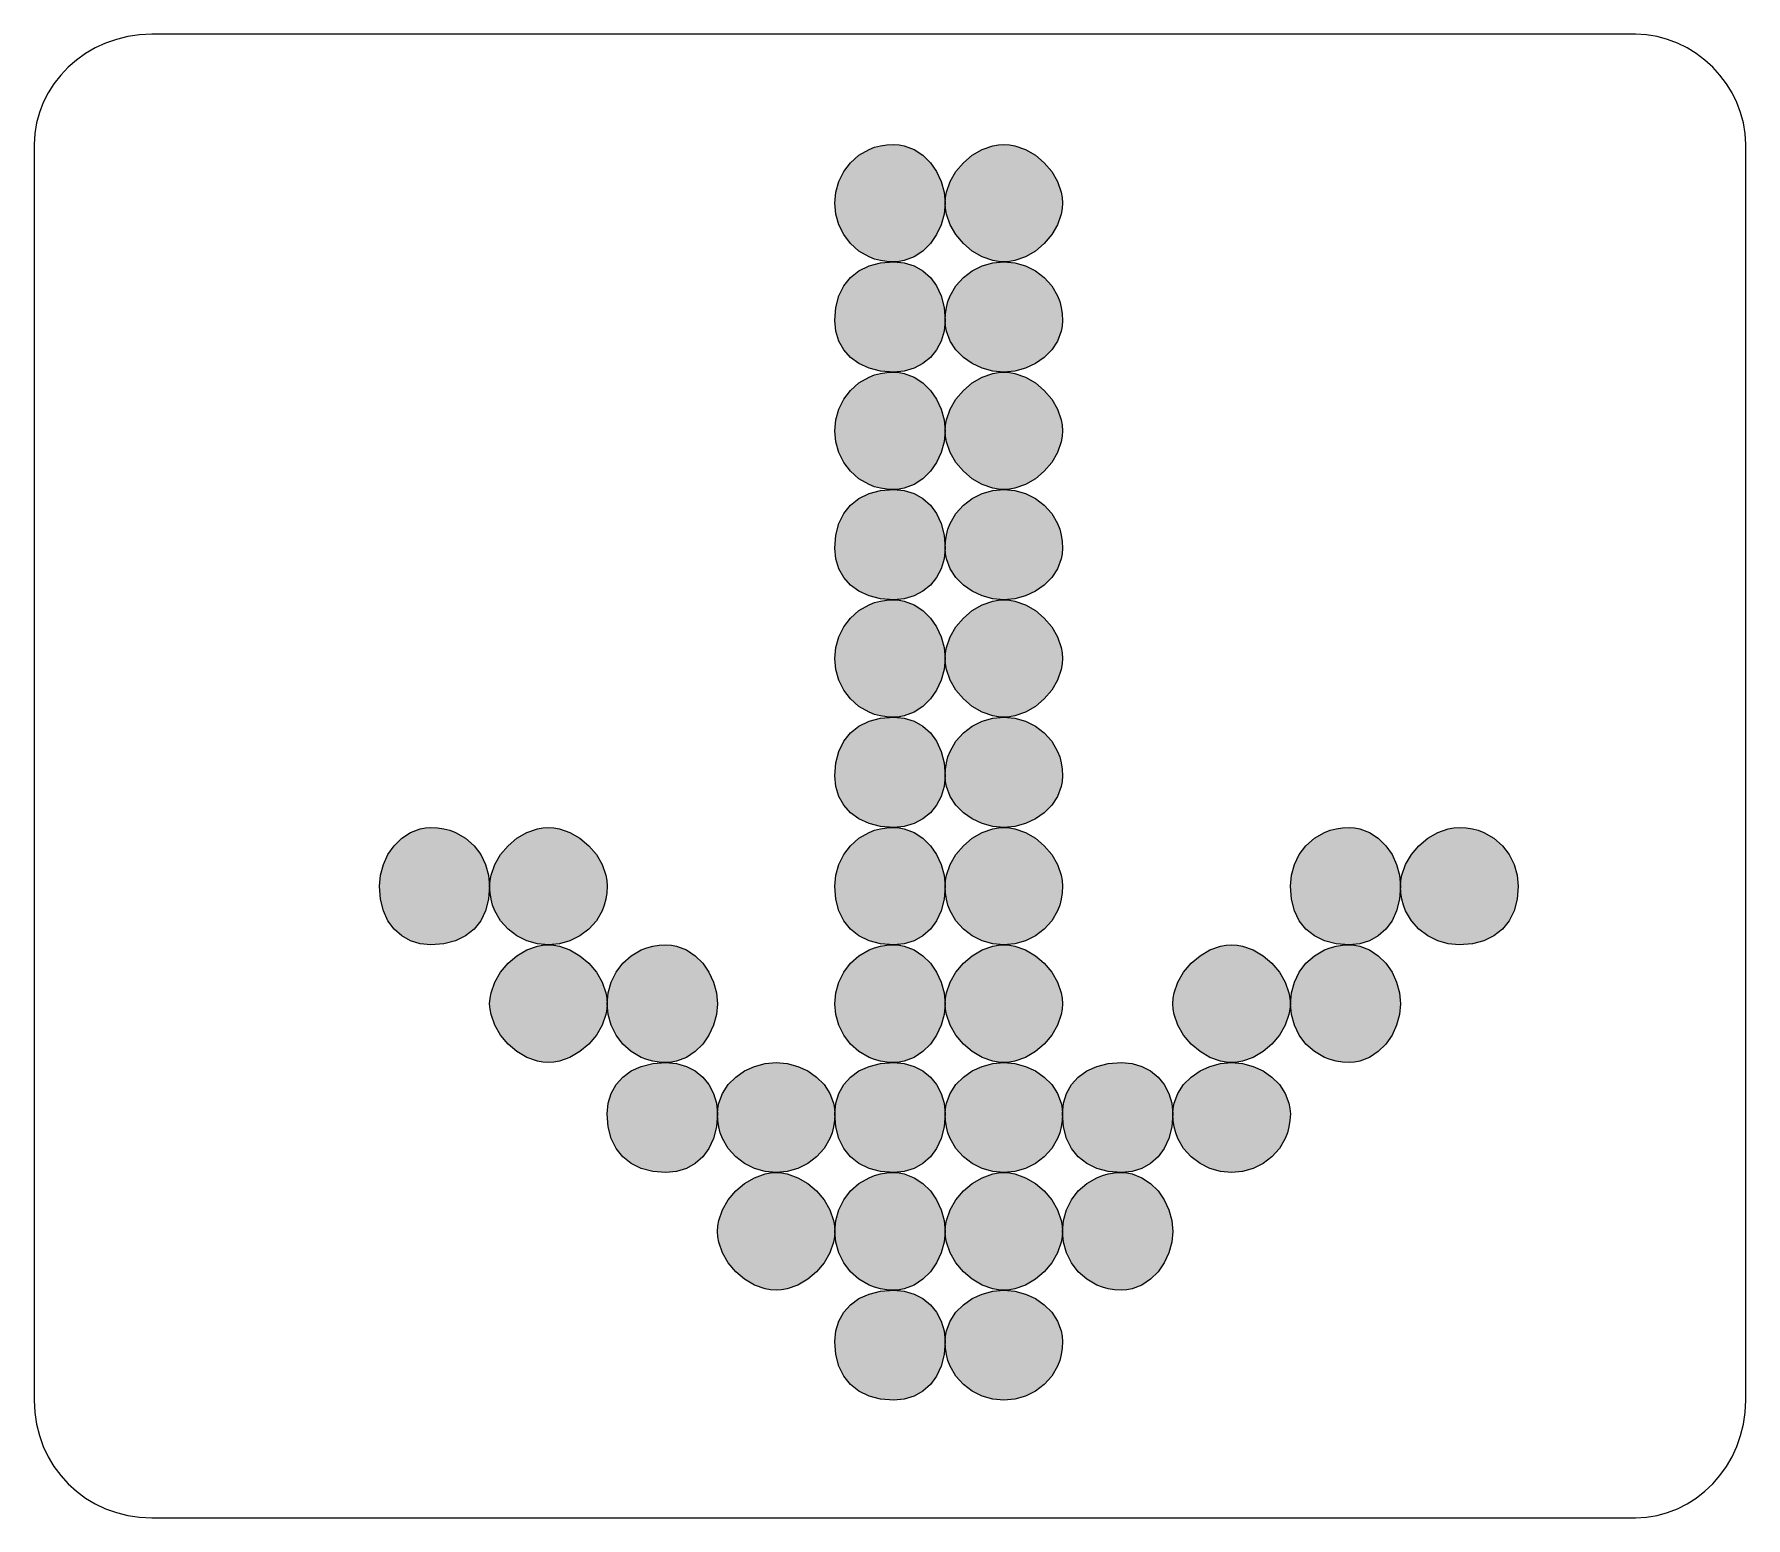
# Model space of a CAD drawing. Header units: metres. Extents: x 144 to 423, y 14 to 257.
import ezdxf

# ---------------------------------------------------------------- set-up
doc = ezdxf.new("R2010")
doc.units = ezdxf.units.M
doc.layers.add('FILL_LIME_00FF00', color=7, linetype='Continuous', true_color=0x00ff00)
doc.layers.add('STROKE_BLACK_000000', color=7, linetype='Continuous', true_color=0x000000)

msp = doc.modelspace()

# ---------------------------------------------------------------- hatches: boundary and pattern name
at = {"layer": 'FILL_LIME_00FF00', "true_color": 0x00ff00}
h = msp.add_hatch(color=7, dxfattribs=at)
h.dxf.hatch_style = 1
h.paths.add_polyline_path([(292.25, 227.41), (291.77, 225.67), (291.02, 224.05), (290.01, 222.6), (288.78, 221.37), (287.35, 220.42), (285.75, 219.82), (284.9, 219.66), (284.01, 219.6), (282.91, 219.66), (281.87, 219.82), (280.9, 220.07), (279.98, 220.42), (278.34, 221.37), (276.96, 222.6), (275.87, 224.05), (275.07, 225.67), (274.58, 227.41), (274.41, 229.2), (274.58, 230.99), (275.07, 232.72), (275.87, 234.35), (276.96, 235.8), (278.34, 237.03), (279.98, 237.97), (280.9, 238.33), (281.87, 238.58), (282.91, 238.74), (284.01, 238.8), (284.9, 238.74), (285.75, 238.58), (287.35, 237.97), (288.78, 237.03), (290.01, 235.8), (291.02, 234.35), (291.77, 232.72), (292.25, 230.99), (292.41, 229.2), (292.25, 227.41)])
h = msp.add_hatch(color=7, dxfattribs=at)
h.dxf.hatch_style = 1
h.paths.add_polyline_path([(311.55, 228.3), (311.39, 227.41), (310.78, 225.67), (309.84, 224.05), (308.61, 222.6), (307.16, 221.37), (305.53, 220.42), (303.8, 219.82), (302.91, 219.66), (302.01, 219.6), (301.11, 219.66), (300.22, 219.82), (298.48, 220.42), (296.86, 221.37), (295.41, 222.6), (294.18, 224.05), (293.23, 225.67), (292.63, 227.41), (292.47, 228.3), (292.41, 229.2), (292.47, 230.1), (292.63, 230.99), (293.23, 232.72), (294.18, 234.35), (295.41, 235.8), (296.86, 237.03), (298.48, 237.97), (300.22, 238.58), (301.11, 238.74), (302.01, 238.8), (302.91, 238.74), (303.8, 238.58), (305.53, 237.97), (307.16, 237.03), (308.61, 235.8), (309.84, 234.35), (310.78, 232.72), (311.39, 230.99), (311.55, 230.1), (311.61, 229.2), (311.55, 228.3)])
h = msp.add_hatch(color=7, dxfattribs=at)
h.dxf.hatch_style = 1
h.paths.add_polyline_path([(292.25, 208.26), (291.77, 206.66), (291.02, 205.23), (290.01, 204), (288.78, 202.99), (287.35, 202.24), (285.75, 201.76), (284.01, 201.6), (281.87, 201.76), (279.98, 202.24), (278.34, 202.99), (276.96, 204), (275.87, 205.23), (275.07, 206.66), (274.58, 208.26), (274.41, 210), (274.58, 212.14), (275.07, 214.03), (275.87, 215.67), (276.96, 217.05), (278.34, 218.14), (279.98, 218.94), (281.87, 219.43), (284.01, 219.6), (285.75, 219.43), (287.35, 218.94), (288.78, 218.14), (290.01, 217.05), (291.02, 215.67), (291.77, 214.03), (292.25, 212.14), (292.41, 210), (292.25, 208.26)])
h = msp.add_hatch(color=7, dxfattribs=at)
h.dxf.hatch_style = 1
h.paths.add_polyline_path([(311.55, 209.11), (311.39, 208.26), (310.78, 206.66), (309.84, 205.23), (308.61, 204), (307.16, 202.99), (305.53, 202.24), (303.8, 201.76), (302.01, 201.6), (300.22, 201.76), (298.48, 202.24), (296.86, 202.99), (295.41, 204), (294.18, 205.23), (293.23, 206.66), (292.63, 208.26), (292.47, 209.11), (292.41, 210), (292.47, 211.1), (292.63, 212.14), (292.88, 213.11), (293.23, 214.03), (294.18, 215.67), (295.41, 217.05), (296.86, 218.14), (298.48, 218.94), (300.22, 219.43), (302.01, 219.6), (303.8, 219.43), (305.53, 218.94), (307.16, 218.14), (308.61, 217.05), (309.84, 215.67), (310.78, 214.03), (311.14, 213.11), (311.39, 212.14), (311.55, 211.1), (311.61, 210), (311.55, 209.11)])
h = msp.add_hatch(color=7, dxfattribs=at)
h.dxf.hatch_style = 1
h.paths.add_polyline_path([(292.25, 190.21), (291.77, 188.47), (291.02, 186.85), (290.01, 185.4), (288.78, 184.17), (287.35, 183.22), (285.75, 182.62), (284.9, 182.46), (284.01, 182.4), (282.91, 182.46), (281.87, 182.62), (280.9, 182.87), (279.98, 183.22), (278.34, 184.17), (276.96, 185.4), (275.87, 186.85), (275.07, 188.47), (274.58, 190.21), (274.41, 192), (274.58, 193.79), (275.07, 195.52), (275.87, 197.15), (276.96, 198.6), (278.34, 199.83), (279.98, 200.77), (280.9, 201.13), (281.87, 201.38), (282.91, 201.54), (284.01, 201.6), (284.9, 201.54), (285.75, 201.38), (287.35, 200.77), (288.78, 199.83), (290.01, 198.6), (291.02, 197.15), (291.77, 195.52), (292.25, 193.79), (292.41, 192), (292.25, 190.21)])
h = msp.add_hatch(color=7, dxfattribs=at)
h.dxf.hatch_style = 1
h.paths.add_polyline_path([(311.55, 191.1), (311.39, 190.21), (310.78, 188.47), (309.84, 186.85), (308.61, 185.4), (307.16, 184.17), (305.53, 183.22), (303.8, 182.62), (302.91, 182.46), (302.01, 182.4), (301.11, 182.46), (300.22, 182.62), (298.48, 183.22), (296.86, 184.17), (295.41, 185.4), (294.18, 186.85), (293.23, 188.47), (292.63, 190.21), (292.47, 191.1), (292.41, 192), (292.47, 192.9), (292.63, 193.79), (293.23, 195.52), (294.18, 197.15), (295.41, 198.6), (296.86, 199.83), (298.48, 200.77), (300.22, 201.38), (301.11, 201.54), (302.01, 201.6), (302.91, 201.54), (303.8, 201.38), (305.53, 200.77), (307.16, 199.83), (308.61, 198.6), (309.84, 197.15), (310.78, 195.52), (311.39, 193.79), (311.55, 192.9), (311.61, 192), (311.55, 191.1)])
h = msp.add_hatch(color=7, dxfattribs=at)
h.dxf.hatch_style = 1
h.paths.add_polyline_path([(292.25, 171.06), (291.77, 169.46), (291.02, 168.03), (290.01, 166.8), (288.78, 165.79), (287.35, 165.04), (285.75, 164.56), (284.01, 164.4), (281.87, 164.56), (279.98, 165.04), (278.34, 165.79), (276.96, 166.8), (275.87, 168.03), (275.07, 169.46), (274.58, 171.06), (274.41, 172.8), (274.58, 174.94), (275.07, 176.83), (275.87, 178.47), (276.96, 179.85), (278.34, 180.94), (279.98, 181.74), (281.87, 182.23), (284.01, 182.4), (285.75, 182.23), (287.35, 181.74), (288.78, 180.94), (290.01, 179.85), (291.02, 178.47), (291.77, 176.83), (292.25, 174.94), (292.41, 172.8), (292.25, 171.06)])
h = msp.add_hatch(color=7, dxfattribs=at)
h.dxf.hatch_style = 1
h.paths.add_polyline_path([(311.55, 171.91), (311.39, 171.06), (310.78, 169.46), (309.84, 168.03), (308.61, 166.8), (307.16, 165.79), (305.53, 165.04), (303.8, 164.56), (302.01, 164.4), (300.22, 164.56), (298.48, 165.04), (296.86, 165.79), (295.41, 166.8), (294.18, 168.03), (293.23, 169.46), (292.63, 171.06), (292.47, 171.91), (292.41, 172.8), (292.47, 173.9), (292.63, 174.94), (292.88, 175.91), (293.23, 176.83), (294.18, 178.47), (295.41, 179.85), (296.86, 180.94), (298.48, 181.74), (300.22, 182.23), (302.01, 182.4), (303.8, 182.23), (305.53, 181.74), (307.16, 180.94), (308.61, 179.85), (309.84, 178.47), (310.78, 176.83), (311.14, 175.91), (311.39, 174.94), (311.55, 173.9), (311.61, 172.8), (311.55, 171.91)])
h = msp.add_hatch(color=7, dxfattribs=at)
h.dxf.hatch_style = 1
h.paths.add_polyline_path([(292.25, 153.01), (291.77, 151.27), (291.02, 149.65), (290.01, 148.2), (288.78, 146.97), (287.35, 146.02), (285.75, 145.42), (284.9, 145.26), (284.01, 145.2), (282.91, 145.26), (281.87, 145.42), (280.9, 145.67), (279.98, 146.02), (278.34, 146.97), (276.96, 148.2), (275.87, 149.65), (275.07, 151.27), (274.58, 153.01), (274.41, 154.8), (274.58, 156.59), (275.07, 158.32), (275.87, 159.95), (276.96, 161.4), (278.34, 162.63), (279.98, 163.57), (280.9, 163.93), (281.87, 164.18), (282.91, 164.34), (284.01, 164.4), (284.9, 164.34), (285.75, 164.18), (287.35, 163.57), (288.78, 162.63), (290.01, 161.4), (291.02, 159.95), (291.77, 158.32), (292.25, 156.59), (292.41, 154.8), (292.25, 153.01)])
h = msp.add_hatch(color=7, dxfattribs=at)
h.dxf.hatch_style = 1
h.paths.add_polyline_path([(311.55, 153.9), (311.39, 153.01), (310.78, 151.27), (309.84, 149.65), (308.61, 148.2), (307.16, 146.97), (305.53, 146.02), (303.8, 145.42), (302.91, 145.26), (302.01, 145.2), (301.11, 145.26), (300.22, 145.42), (298.48, 146.02), (296.86, 146.97), (295.41, 148.2), (294.18, 149.65), (293.23, 151.27), (292.63, 153.01), (292.47, 153.9), (292.41, 154.8), (292.47, 155.7), (292.63, 156.59), (293.23, 158.32), (294.18, 159.95), (295.41, 161.4), (296.86, 162.63), (298.48, 163.57), (300.22, 164.18), (301.11, 164.34), (302.01, 164.4), (302.91, 164.34), (303.8, 164.18), (305.53, 163.57), (307.16, 162.63), (308.61, 161.4), (309.84, 159.95), (310.78, 158.32), (311.39, 156.59), (311.55, 155.7), (311.61, 154.8), (311.55, 153.9)])
h = msp.add_hatch(color=7, dxfattribs=at)
h.dxf.hatch_style = 1
h.paths.add_polyline_path([(292.25, 133.86), (291.77, 132.26), (291.02, 130.83), (290.01, 129.6), (288.78, 128.59), (287.35, 127.84), (285.75, 127.36), (284.01, 127.2), (281.87, 127.36), (279.98, 127.84), (278.34, 128.59), (276.96, 129.6), (275.87, 130.83), (275.07, 132.26), (274.58, 133.86), (274.41, 135.6), (274.58, 137.74), (275.07, 139.63), (275.87, 141.27), (276.96, 142.65), (278.34, 143.74), (279.98, 144.54), (281.87, 145.03), (284.01, 145.2), (285.75, 145.03), (287.35, 144.54), (288.78, 143.74), (290.01, 142.65), (291.02, 141.27), (291.77, 139.63), (292.25, 137.74), (292.41, 135.6), (292.25, 133.86)])
h = msp.add_hatch(color=7, dxfattribs=at)
h.dxf.hatch_style = 1
h.paths.add_polyline_path([(311.55, 134.71), (311.39, 133.86), (310.78, 132.26), (309.84, 130.83), (308.61, 129.6), (307.16, 128.59), (305.53, 127.84), (303.8, 127.36), (302.01, 127.2), (300.22, 127.36), (298.48, 127.84), (296.86, 128.59), (295.41, 129.6), (294.18, 130.83), (293.23, 132.26), (292.63, 133.86), (292.47, 134.71), (292.41, 135.6), (292.47, 136.7), (292.63, 137.74), (292.88, 138.71), (293.23, 139.63), (294.18, 141.27), (295.41, 142.65), (296.86, 143.74), (298.48, 144.54), (300.22, 145.03), (302.01, 145.2), (303.8, 145.03), (305.53, 144.54), (307.16, 143.74), (308.61, 142.65), (309.84, 141.27), (310.78, 139.63), (311.14, 138.71), (311.39, 137.74), (311.55, 136.7), (311.61, 135.6), (311.55, 134.71)])
h = msp.add_hatch(color=7, dxfattribs=at)
h.dxf.hatch_style = 1
h.paths.add_polyline_path([(217.84, 115.46), (217.35, 113.57), (216.55, 111.93), (215.46, 110.55), (214.08, 109.46), (212.44, 108.66), (210.55, 108.17), (208.41, 108), (206.67, 108.17), (205.07, 108.66), (203.64, 109.46), (202.41, 110.55), (201.4, 111.93), (200.65, 113.57), (200.17, 115.46), (200.01, 117.6), (200.17, 119.39), (200.65, 121.12), (201.4, 122.75), (202.41, 124.2), (203.64, 125.43), (205.07, 126.37), (206.67, 126.98), (207.52, 127.14), (208.41, 127.2), (209.51, 127.14), (210.55, 126.98), (211.52, 126.73), (212.44, 126.37), (214.08, 125.43), (215.46, 124.2), (216.55, 122.75), (217.35, 121.12), (217.84, 119.39), (218.01, 117.6), (217.84, 115.46)])
h = msp.add_hatch(color=7, dxfattribs=at)
h.dxf.hatch_style = 1
h.paths.add_polyline_path([(237.15, 116.5), (236.99, 115.46), (236.74, 114.49), (236.39, 113.57), (235.44, 111.93), (234.21, 110.55), (232.76, 109.46), (231.13, 108.66), (229.4, 108.17), (227.61, 108), (225.82, 108.17), (224.08, 108.66), (222.46, 109.46), (221.01, 110.55), (219.78, 111.93), (218.83, 113.57), (218.48, 114.49), (218.23, 115.46), (218.07, 116.5), (218.01, 117.6), (218.07, 118.5), (218.23, 119.39), (218.83, 121.12), (219.78, 122.75), (221.01, 124.2), (222.46, 125.43), (224.08, 126.37), (225.82, 126.98), (226.71, 127.14), (227.61, 127.2), (228.51, 127.14), (229.4, 126.98), (231.13, 126.37), (232.76, 125.43), (234.21, 124.2), (235.44, 122.75), (236.39, 121.12), (236.99, 119.39), (237.15, 118.5), (237.21, 117.6), (237.15, 116.5)])
h = msp.add_hatch(color=7, dxfattribs=at)
h.dxf.hatch_style = 1
h.paths.add_polyline_path([(292.25, 115.46), (291.77, 113.57), (291.02, 111.93), (290.01, 110.55), (288.78, 109.46), (287.35, 108.66), (285.75, 108.17), (284.01, 108), (281.87, 108.17), (279.98, 108.66), (278.34, 109.46), (276.96, 110.55), (275.87, 111.93), (275.07, 113.57), (274.58, 115.46), (274.41, 117.6), (274.58, 119.39), (275.07, 121.12), (275.87, 122.75), (276.96, 124.2), (278.34, 125.43), (279.98, 126.37), (280.9, 126.73), (281.87, 126.98), (282.91, 127.14), (284.01, 127.2), (284.9, 127.14), (285.75, 126.98), (287.35, 126.37), (288.78, 125.43), (290.01, 124.2), (291.02, 122.75), (291.77, 121.12), (292.25, 119.39), (292.41, 117.6), (292.25, 115.46)])
h = msp.add_hatch(color=7, dxfattribs=at)
h.dxf.hatch_style = 1
h.paths.add_polyline_path([(311.55, 116.5), (311.39, 115.46), (311.14, 114.49), (310.78, 113.57), (309.84, 111.93), (308.61, 110.55), (307.16, 109.46), (305.53, 108.66), (303.8, 108.17), (302.01, 108), (300.22, 108.17), (298.48, 108.66), (296.86, 109.46), (295.41, 110.55), (294.18, 111.93), (293.23, 113.57), (292.88, 114.49), (292.63, 115.46), (292.47, 116.5), (292.41, 117.6), (292.47, 118.5), (292.63, 119.39), (293.23, 121.12), (294.18, 122.75), (295.41, 124.2), (296.86, 125.43), (298.48, 126.37), (300.22, 126.98), (301.11, 127.14), (302.01, 127.2), (302.91, 127.14), (303.8, 126.98), (305.53, 126.37), (307.16, 125.43), (308.61, 124.2), (309.84, 122.75), (310.78, 121.12), (311.39, 119.39), (311.55, 118.5), (311.61, 117.6), (311.55, 116.5)])
h = msp.add_hatch(color=7, dxfattribs=at)
h.dxf.hatch_style = 1
h.paths.add_polyline_path([(366.65, 115.46), (366.17, 113.57), (365.42, 111.93), (364.41, 110.55), (363.18, 109.46), (361.75, 108.66), (360.15, 108.17), (358.41, 108), (356.27, 108.17), (354.38, 108.66), (352.74, 109.46), (351.36, 110.55), (350.27, 111.93), (349.47, 113.57), (348.98, 115.46), (348.81, 117.6), (348.98, 119.39), (349.47, 121.12), (350.27, 122.75), (351.36, 124.2), (352.74, 125.43), (354.38, 126.37), (355.3, 126.73), (356.27, 126.98), (357.31, 127.14), (358.41, 127.2), (359.3, 127.14), (360.15, 126.98), (361.75, 126.37), (363.18, 125.43), (364.41, 124.2), (365.42, 122.75), (366.17, 121.12), (366.65, 119.39), (366.81, 117.6), (366.65, 115.46)])
h = msp.add_hatch(color=7, dxfattribs=at)
h.dxf.hatch_style = 1
h.paths.add_polyline_path([(385.84, 115.46), (385.35, 113.57), (384.55, 111.93), (383.46, 110.55), (382.08, 109.46), (380.44, 108.66), (378.55, 108.17), (376.41, 108), (374.62, 108.17), (372.88, 108.66), (371.26, 109.46), (369.81, 110.55), (368.58, 111.93), (367.63, 113.57), (367.28, 114.49), (367.03, 115.46), (366.87, 116.5), (366.81, 117.6), (366.87, 118.5), (367.03, 119.39), (367.63, 121.12), (368.58, 122.75), (369.81, 124.2), (371.26, 125.43), (372.88, 126.37), (374.62, 126.98), (375.51, 127.14), (376.41, 127.2), (377.51, 127.14), (378.55, 126.98), (379.52, 126.73), (380.44, 126.37), (382.08, 125.43), (383.46, 124.2), (384.55, 122.75), (385.35, 121.12), (385.84, 119.39), (386.01, 117.6), (385.84, 115.46)])
h = msp.add_hatch(color=7, dxfattribs=at)
h.dxf.hatch_style = 1
h.paths.add_polyline_path([(237.15, 97.5), (236.99, 96.61), (236.39, 94.87), (235.44, 93.25), (234.21, 91.8), (232.76, 90.57), (231.13, 89.62), (229.4, 89.02), (228.51, 88.86), (227.61, 88.8), (226.71, 88.86), (225.82, 89.02), (224.08, 89.62), (222.46, 90.57), (221.01, 91.8), (219.78, 93.25), (218.83, 94.87), (218.23, 96.61), (218.07, 97.5), (218.01, 98.4), (218.07, 99.3), (218.23, 100.19), (218.83, 101.92), (219.78, 103.55), (221.01, 105), (222.46, 106.23), (224.08, 107.17), (225.82, 107.78), (226.71, 107.94), (227.61, 108), (228.51, 107.94), (229.4, 107.78), (231.13, 107.17), (232.76, 106.23), (234.21, 105), (235.44, 103.55), (236.39, 101.92), (236.99, 100.19), (237.15, 99.3), (237.21, 98.4), (237.15, 97.5)])
h = msp.add_hatch(color=7, dxfattribs=at)
h.dxf.hatch_style = 1
h.paths.add_polyline_path([(255.05, 96.61), (254.57, 94.87), (253.82, 93.25), (252.81, 91.8), (251.58, 90.57), (250.15, 89.62), (248.55, 89.02), (247.7, 88.86), (246.81, 88.8), (245.71, 88.86), (244.67, 89.02), (243.7, 89.27), (242.78, 89.62), (241.14, 90.57), (239.76, 91.8), (238.67, 93.25), (237.87, 94.87), (237.38, 96.61), (237.21, 98.4), (237.38, 100.19), (237.87, 101.92), (238.67, 103.55), (239.76, 105), (241.14, 106.23), (242.78, 107.17), (243.7, 107.53), (244.67, 107.78), (245.71, 107.94), (246.81, 108), (247.7, 107.94), (248.55, 107.78), (250.15, 107.17), (251.58, 106.23), (252.81, 105), (253.82, 103.55), (254.57, 101.92), (255.05, 100.19), (255.21, 98.4), (255.05, 96.61)])
h = msp.add_hatch(color=7, dxfattribs=at)
h.dxf.hatch_style = 1
h.paths.add_polyline_path([(292.25, 96.61), (291.77, 94.87), (291.02, 93.25), (290.01, 91.8), (288.78, 90.57), (287.35, 89.62), (285.75, 89.02), (284.9, 88.86), (284.01, 88.8), (282.91, 88.86), (281.87, 89.02), (280.9, 89.27), (279.98, 89.62), (278.34, 90.57), (276.96, 91.8), (275.87, 93.25), (275.07, 94.87), (274.58, 96.61), (274.41, 98.4), (274.58, 100.19), (275.07, 101.92), (275.87, 103.55), (276.96, 105), (278.34, 106.23), (279.98, 107.17), (280.9, 107.53), (281.87, 107.78), (282.91, 107.94), (284.01, 108), (284.9, 107.94), (285.75, 107.78), (287.35, 107.17), (288.78, 106.23), (290.01, 105), (291.02, 103.55), (291.77, 101.92), (292.25, 100.19), (292.41, 98.4), (292.25, 96.61)])
h = msp.add_hatch(color=7, dxfattribs=at)
h.dxf.hatch_style = 1
h.paths.add_polyline_path([(311.55, 97.5), (311.39, 96.61), (310.78, 94.87), (309.84, 93.25), (308.61, 91.8), (307.16, 90.57), (305.53, 89.62), (303.8, 89.02), (302.91, 88.86), (302.01, 88.8), (301.11, 88.86), (300.22, 89.02), (298.48, 89.62), (296.86, 90.57), (295.41, 91.8), (294.18, 93.25), (293.23, 94.87), (292.63, 96.61), (292.47, 97.5), (292.41, 98.4), (292.47, 99.3), (292.63, 100.19), (293.23, 101.92), (294.18, 103.55), (295.41, 105), (296.86, 106.23), (298.48, 107.17), (300.22, 107.78), (301.11, 107.94), (302.01, 108), (302.91, 107.94), (303.8, 107.78), (305.53, 107.17), (307.16, 106.23), (308.61, 105), (309.84, 103.55), (310.78, 101.92), (311.39, 100.19), (311.55, 99.3), (311.61, 98.4), (311.55, 97.5)])
h = msp.add_hatch(color=7, dxfattribs=at)
h.dxf.hatch_style = 1
h.paths.add_polyline_path([(348.75, 97.5), (348.59, 96.61), (347.98, 94.87), (347.04, 93.25), (345.81, 91.8), (344.36, 90.57), (342.73, 89.62), (341, 89.02), (340.11, 88.86), (339.21, 88.8), (338.31, 88.86), (337.42, 89.02), (335.68, 89.62), (334.06, 90.57), (332.61, 91.8), (331.38, 93.25), (330.43, 94.87), (329.83, 96.61), (329.67, 97.5), (329.61, 98.4), (329.67, 99.3), (329.83, 100.19), (330.43, 101.92), (331.38, 103.55), (332.61, 105), (334.06, 106.23), (335.68, 107.17), (337.42, 107.78), (338.31, 107.94), (339.21, 108), (340.11, 107.94), (341, 107.78), (342.73, 107.17), (344.36, 106.23), (345.81, 105), (347.04, 103.55), (347.98, 101.92), (348.59, 100.19), (348.75, 99.3), (348.81, 98.4), (348.75, 97.5)])
h = msp.add_hatch(color=7, dxfattribs=at)
h.dxf.hatch_style = 1
h.paths.add_polyline_path([(366.65, 96.61), (366.17, 94.87), (365.42, 93.25), (364.41, 91.8), (363.18, 90.57), (361.75, 89.62), (360.15, 89.02), (359.3, 88.86), (358.41, 88.8), (357.31, 88.86), (356.27, 89.02), (355.3, 89.27), (354.38, 89.62), (352.74, 90.57), (351.36, 91.8), (350.27, 93.25), (349.47, 94.87), (348.98, 96.61), (348.81, 98.4), (348.98, 100.19), (349.47, 101.92), (350.27, 103.55), (351.36, 105), (352.74, 106.23), (354.38, 107.17), (355.3, 107.53), (356.27, 107.78), (357.31, 107.94), (358.41, 108), (359.3, 107.94), (360.15, 107.78), (361.75, 107.17), (363.18, 106.23), (364.41, 105), (365.42, 103.55), (366.17, 101.92), (366.65, 100.19), (366.81, 98.4), (366.65, 96.61)])
h = msp.add_hatch(color=7, dxfattribs=at)
h.dxf.hatch_style = 1
h.paths.add_polyline_path([(255.05, 78.26), (254.57, 76.37), (253.82, 74.73), (252.81, 73.35), (251.58, 72.26), (250.15, 71.46), (248.55, 70.97), (246.81, 70.8), (244.67, 70.97), (242.78, 71.46), (241.14, 72.26), (239.76, 73.35), (238.67, 74.73), (237.87, 76.37), (237.38, 78.26), (237.21, 80.4), (237.38, 82.14), (237.87, 83.74), (238.67, 85.17), (239.76, 86.4), (241.14, 87.41), (242.78, 88.16), (244.67, 88.64), (246.81, 88.8), (248.55, 88.64), (250.15, 88.16), (251.58, 87.41), (252.81, 86.4), (253.82, 85.17), (254.57, 83.74), (255.05, 82.14), (255.21, 80.4), (255.05, 78.26)])
h = msp.add_hatch(color=7, dxfattribs=at)
h.dxf.hatch_style = 1
h.paths.add_polyline_path([(274.35, 79.3), (274.19, 78.26), (273.94, 77.29), (273.58, 76.37), (272.64, 74.73), (271.41, 73.35), (269.96, 72.26), (268.33, 71.46), (266.6, 70.97), (264.81, 70.8), (263.02, 70.97), (261.28, 71.46), (259.66, 72.26), (258.21, 73.35), (256.98, 74.73), (256.03, 76.37), (255.68, 77.29), (255.43, 78.26), (255.27, 79.3), (255.21, 80.4), (255.27, 81.29), (255.43, 82.14), (256.03, 83.74), (256.98, 85.17), (258.21, 86.4), (259.66, 87.41), (261.28, 88.16), (263.02, 88.64), (264.81, 88.8), (266.6, 88.64), (268.33, 88.16), (269.96, 87.41), (271.41, 86.4), (272.64, 85.17), (273.58, 83.74), (274.19, 82.14), (274.35, 81.29), (274.41, 80.4), (274.35, 79.3)])
h = msp.add_hatch(color=7, dxfattribs=at)
h.dxf.hatch_style = 1
h.paths.add_polyline_path([(292.25, 78.26), (291.77, 76.37), (291.02, 74.73), (290.01, 73.35), (288.78, 72.26), (287.35, 71.46), (285.75, 70.97), (284.01, 70.8), (281.87, 70.97), (279.98, 71.46), (278.34, 72.26), (276.96, 73.35), (275.87, 74.73), (275.07, 76.37), (274.58, 78.26), (274.41, 80.4), (274.58, 82.14), (275.07, 83.74), (275.87, 85.17), (276.96, 86.4), (278.34, 87.41), (279.98, 88.16), (281.87, 88.64), (284.01, 88.8), (285.75, 88.64), (287.35, 88.16), (288.78, 87.41), (290.01, 86.4), (291.02, 85.17), (291.77, 83.74), (292.25, 82.14), (292.41, 80.4), (292.25, 78.26)])
h = msp.add_hatch(color=7, dxfattribs=at)
h.dxf.hatch_style = 1
h.paths.add_polyline_path([(311.55, 79.3), (311.39, 78.26), (311.14, 77.29), (310.78, 76.37), (309.84, 74.73), (308.61, 73.35), (307.16, 72.26), (305.53, 71.46), (303.8, 70.97), (302.01, 70.8), (300.22, 70.97), (298.48, 71.46), (296.86, 72.26), (295.41, 73.35), (294.18, 74.73), (293.23, 76.37), (292.88, 77.29), (292.63, 78.26), (292.47, 79.3), (292.41, 80.4), (292.47, 81.29), (292.63, 82.14), (293.23, 83.74), (294.18, 85.17), (295.41, 86.4), (296.86, 87.41), (298.48, 88.16), (300.22, 88.64), (302.01, 88.8), (303.8, 88.64), (305.53, 88.16), (307.16, 87.41), (308.61, 86.4), (309.84, 85.17), (310.78, 83.74), (311.39, 82.14), (311.55, 81.29), (311.61, 80.4), (311.55, 79.3)])
h = msp.add_hatch(color=7, dxfattribs=at)
h.dxf.hatch_style = 1
h.paths.add_polyline_path([(329.45, 78.26), (328.97, 76.37), (328.22, 74.73), (327.21, 73.35), (325.98, 72.26), (324.55, 71.46), (322.95, 70.97), (321.21, 70.8), (319.07, 70.97), (317.18, 71.46), (315.54, 72.26), (314.16, 73.35), (313.07, 74.73), (312.27, 76.37), (311.78, 78.26), (311.61, 80.4), (311.78, 82.14), (312.27, 83.74), (313.07, 85.17), (314.16, 86.4), (315.54, 87.41), (317.18, 88.16), (319.07, 88.64), (321.21, 88.8), (322.95, 88.64), (324.55, 88.16), (325.98, 87.41), (327.21, 86.4), (328.22, 85.17), (328.97, 83.74), (329.45, 82.14), (329.61, 80.4), (329.45, 78.26)])
h = msp.add_hatch(color=7, dxfattribs=at)
h.dxf.hatch_style = 1
h.paths.add_polyline_path([(348.75, 79.3), (348.59, 78.26), (348.34, 77.29), (347.98, 76.37), (347.04, 74.73), (345.81, 73.35), (344.36, 72.26), (342.73, 71.46), (341, 70.97), (339.21, 70.8), (337.42, 70.97), (335.68, 71.46), (334.06, 72.26), (332.61, 73.35), (331.38, 74.73), (330.43, 76.37), (330.08, 77.29), (329.83, 78.26), (329.67, 79.3), (329.61, 80.4), (329.67, 81.29), (329.83, 82.14), (330.43, 83.74), (331.38, 85.17), (332.61, 86.4), (334.06, 87.41), (335.68, 88.16), (337.42, 88.64), (339.21, 88.8), (341, 88.64), (342.73, 88.16), (344.36, 87.41), (345.81, 86.4), (347.04, 85.17), (347.98, 83.74), (348.59, 82.14), (348.75, 81.29), (348.81, 80.4), (348.75, 79.3)])
h = msp.add_hatch(color=7, dxfattribs=at)
h.dxf.hatch_style = 1
h.paths.add_polyline_path([(274.35, 60.3), (274.19, 59.41), (273.58, 57.67), (272.64, 56.05), (271.41, 54.6), (269.96, 53.37), (268.33, 52.42), (266.6, 51.82), (265.71, 51.66), (264.81, 51.6), (263.91, 51.66), (263.02, 51.82), (261.28, 52.42), (259.66, 53.37), (258.21, 54.6), (256.98, 56.05), (256.03, 57.67), (255.43, 59.41), (255.27, 60.3), (255.21, 61.2), (255.27, 62.1), (255.43, 62.99), (256.03, 64.72), (256.98, 66.35), (258.21, 67.8), (259.66, 69.03), (261.28, 69.97), (263.02, 70.58), (263.91, 70.74), (264.81, 70.8), (265.71, 70.74), (266.6, 70.58), (268.33, 69.97), (269.96, 69.03), (271.41, 67.8), (272.64, 66.35), (273.58, 64.72), (274.19, 62.99), (274.35, 62.1), (274.41, 61.2), (274.35, 60.3)])
h = msp.add_hatch(color=7, dxfattribs=at)
h.dxf.hatch_style = 1
h.paths.add_polyline_path([(292.25, 59.41), (291.77, 57.67), (291.02, 56.05), (290.01, 54.6), (288.78, 53.37), (287.35, 52.42), (285.75, 51.82), (284.9, 51.66), (284.01, 51.6), (282.91, 51.66), (281.87, 51.82), (280.9, 52.07), (279.98, 52.42), (278.34, 53.37), (276.96, 54.6), (275.87, 56.05), (275.07, 57.67), (274.58, 59.41), (274.41, 61.2), (274.58, 62.99), (275.07, 64.72), (275.87, 66.35), (276.96, 67.8), (278.34, 69.03), (279.98, 69.97), (280.9, 70.33), (281.87, 70.58), (282.91, 70.74), (284.01, 70.8), (284.9, 70.74), (285.75, 70.58), (287.35, 69.97), (288.78, 69.03), (290.01, 67.8), (291.02, 66.35), (291.77, 64.72), (292.25, 62.99), (292.41, 61.2), (292.25, 59.41)])
h = msp.add_hatch(color=7, dxfattribs=at)
h.dxf.hatch_style = 1
h.paths.add_polyline_path([(311.55, 60.3), (311.39, 59.41), (310.78, 57.67), (309.84, 56.05), (308.61, 54.6), (307.16, 53.37), (305.53, 52.42), (303.8, 51.82), (302.91, 51.66), (302.01, 51.6), (301.11, 51.66), (300.22, 51.82), (298.48, 52.42), (296.86, 53.37), (295.41, 54.6), (294.18, 56.05), (293.23, 57.67), (292.63, 59.41), (292.47, 60.3), (292.41, 61.2), (292.47, 62.1), (292.63, 62.99), (293.23, 64.72), (294.18, 66.35), (295.41, 67.8), (296.86, 69.03), (298.48, 69.97), (300.22, 70.58), (301.11, 70.74), (302.01, 70.8), (302.91, 70.74), (303.8, 70.58), (305.53, 69.97), (307.16, 69.03), (308.61, 67.8), (309.84, 66.35), (310.78, 64.72), (311.39, 62.99), (311.55, 62.1), (311.61, 61.2), (311.55, 60.3)])
h = msp.add_hatch(color=7, dxfattribs=at)
h.dxf.hatch_style = 1
h.paths.add_polyline_path([(329.45, 59.41), (328.97, 57.67), (328.22, 56.05), (327.21, 54.6), (325.98, 53.37), (324.55, 52.42), (322.95, 51.82), (322.1, 51.66), (321.21, 51.6), (320.11, 51.66), (319.07, 51.82), (318.1, 52.07), (317.18, 52.42), (315.54, 53.37), (314.16, 54.6), (313.07, 56.05), (312.27, 57.67), (311.78, 59.41), (311.61, 61.2), (311.78, 62.99), (312.27, 64.72), (313.07, 66.35), (314.16, 67.8), (315.54, 69.03), (317.18, 69.97), (318.1, 70.33), (319.07, 70.58), (320.11, 70.74), (321.21, 70.8), (322.1, 70.74), (322.95, 70.58), (324.55, 69.97), (325.98, 69.03), (327.21, 67.8), (328.22, 66.35), (328.97, 64.72), (329.45, 62.99), (329.61, 61.2), (329.45, 59.41)])
h = msp.add_hatch(color=7, dxfattribs=at)
h.dxf.hatch_style = 1
h.paths.add_polyline_path([(292.25, 41.06), (291.77, 39.17), (291.02, 37.53), (290.01, 36.15), (288.78, 35.06), (287.35, 34.26), (285.75, 33.77), (284.01, 33.6), (281.87, 33.77), (279.98, 34.26), (278.34, 35.06), (276.96, 36.15), (275.87, 37.53), (275.07, 39.17), (274.58, 41.06), (274.41, 43.2), (274.58, 44.94), (275.07, 46.54), (275.87, 47.97), (276.96, 49.2), (278.34, 50.21), (279.98, 50.96), (281.87, 51.44), (284.01, 51.6), (285.75, 51.44), (287.35, 50.96), (288.78, 50.21), (290.01, 49.2), (291.02, 47.97), (291.77, 46.54), (292.25, 44.94), (292.41, 43.2), (292.25, 41.06)])
h = msp.add_hatch(color=7, dxfattribs=at)
h.dxf.hatch_style = 1
h.paths.add_polyline_path([(311.55, 42.1), (311.39, 41.06), (311.14, 40.09), (310.78, 39.17), (309.84, 37.53), (308.61, 36.15), (307.16, 35.06), (305.53, 34.26), (303.8, 33.77), (302.01, 33.6), (300.22, 33.77), (298.48, 34.26), (296.86, 35.06), (295.41, 36.15), (294.18, 37.53), (293.23, 39.17), (292.88, 40.09), (292.63, 41.06), (292.47, 42.1), (292.41, 43.2), (292.47, 44.09), (292.63, 44.94), (293.23, 46.54), (294.18, 47.97), (295.41, 49.2), (296.86, 50.21), (298.48, 50.96), (300.22, 51.44), (302.01, 51.6), (303.8, 51.44), (305.53, 50.96), (307.16, 50.21), (308.61, 49.2), (309.84, 47.97), (310.78, 46.54), (311.39, 44.94), (311.55, 44.09), (311.61, 43.2), (311.55, 42.1)])

# ---------------------------------------------------------------- linework, layer by layer
at = {"layer": 'FILL_LIME_00FF00', "lineweight": 0, "true_color": 0x00ff00}
for points in [[(292.25, 227.41), (291.77, 225.67), (291.02, 224.05), (290.01, 222.6), (288.78, 221.37), (287.35, 220.42), (285.75, 219.82), (284.9, 219.66), (284.01, 219.6), (282.91, 219.66), (281.87, 219.82), (280.9, 220.07), (279.98, 220.42), (278.34, 221.37), (276.96, 222.6), (275.87, 224.05), (275.07, 225.67), (274.58, 227.41), (274.41, 229.2), (274.58, 230.99), (275.07, 232.72), (275.87, 234.35), (276.96, 235.8), (278.34, 237.03), (279.98, 237.97), (280.9, 238.33), (281.87, 238.58), (282.91, 238.74), (284.01, 238.8), (284.9, 238.74), (285.75, 238.58), (287.35, 237.97), (288.78, 237.03), (290.01, 235.8), (291.02, 234.35), (291.77, 232.72), (292.25, 230.99), (292.41, 229.2)], [(311.55, 228.3), (311.39, 227.41), (310.78, 225.67), (309.84, 224.05), (308.61, 222.6), (307.16, 221.37), (305.53, 220.42), (303.8, 219.82), (302.91, 219.66), (302.01, 219.6), (301.11, 219.66), (300.22, 219.82), (298.48, 220.42), (296.86, 221.37), (295.41, 222.6), (294.18, 224.05), (293.23, 225.67), (292.63, 227.41), (292.47, 228.3), (292.41, 229.2), (292.47, 230.1), (292.63, 230.99), (293.23, 232.72), (294.18, 234.35), (295.41, 235.8), (296.86, 237.03), (298.48, 237.97), (300.22, 238.58), (301.11, 238.74), (302.01, 238.8), (302.91, 238.74), (303.8, 238.58), (305.53, 237.97), (307.16, 237.03), (308.61, 235.8), (309.84, 234.35), (310.78, 232.72), (311.39, 230.99), (311.55, 230.1), (311.61, 229.2)], [(292.25, 208.26), (291.77, 206.66), (291.02, 205.23), (290.01, 204), (288.78, 202.99), (287.35, 202.24), (285.75, 201.76), (284.01, 201.6), (281.87, 201.76), (279.98, 202.24), (278.34, 202.99), (276.96, 204), (275.87, 205.23), (275.07, 206.66), (274.58, 208.26), (274.41, 210), (274.58, 212.14), (275.07, 214.03), (275.87, 215.67), (276.96, 217.05), (278.34, 218.14), (279.98, 218.94), (281.87, 219.43), (284.01, 219.6), (285.75, 219.43), (287.35, 218.94), (288.78, 218.14), (290.01, 217.05), (291.02, 215.67), (291.77, 214.03), (292.25, 212.14), (292.41, 210)], [(311.55, 209.11), (311.39, 208.26), (310.78, 206.66), (309.84, 205.23), (308.61, 204), (307.16, 202.99), (305.53, 202.24), (303.8, 201.76), (302.01, 201.6), (300.22, 201.76), (298.48, 202.24), (296.86, 202.99), (295.41, 204), (294.18, 205.23), (293.23, 206.66), (292.63, 208.26), (292.47, 209.11), (292.41, 210), (292.47, 211.1), (292.63, 212.14), (292.88, 213.11), (293.23, 214.03), (294.18, 215.67), (295.41, 217.05), (296.86, 218.14), (298.48, 218.94), (300.22, 219.43), (302.01, 219.6), (303.8, 219.43), (305.53, 218.94), (307.16, 218.14), (308.61, 217.05), (309.84, 215.67), (310.78, 214.03), (311.14, 213.11), (311.39, 212.14), (311.55, 211.1), (311.61, 210)], [(292.25, 190.21), (291.77, 188.47), (291.02, 186.85), (290.01, 185.4), (288.78, 184.17), (287.35, 183.22), (285.75, 182.62), (284.9, 182.46), (284.01, 182.4), (282.91, 182.46), (281.87, 182.62), (280.9, 182.87), (279.98, 183.22), (278.34, 184.17), (276.96, 185.4), (275.87, 186.85), (275.07, 188.47), (274.58, 190.21), (274.41, 192), (274.58, 193.79), (275.07, 195.52), (275.87, 197.15), (276.96, 198.6), (278.34, 199.83), (279.98, 200.77), (280.9, 201.13), (281.87, 201.38), (282.91, 201.54), (284.01, 201.6), (284.9, 201.54), (285.75, 201.38), (287.35, 200.77), (288.78, 199.83), (290.01, 198.6), (291.02, 197.15), (291.77, 195.52), (292.25, 193.79), (292.41, 192)], [(311.55, 191.1), (311.39, 190.21), (310.78, 188.47), (309.84, 186.85), (308.61, 185.4), (307.16, 184.17), (305.53, 183.22), (303.8, 182.62), (302.91, 182.46), (302.01, 182.4), (301.11, 182.46), (300.22, 182.62), (298.48, 183.22), (296.86, 184.17), (295.41, 185.4), (294.18, 186.85), (293.23, 188.47), (292.63, 190.21), (292.47, 191.1), (292.41, 192), (292.47, 192.9), (292.63, 193.79), (293.23, 195.52), (294.18, 197.15), (295.41, 198.6), (296.86, 199.83), (298.48, 200.77), (300.22, 201.38), (301.11, 201.54), (302.01, 201.6), (302.91, 201.54), (303.8, 201.38), (305.53, 200.77), (307.16, 199.83), (308.61, 198.6), (309.84, 197.15), (310.78, 195.52), (311.39, 193.79), (311.55, 192.9), (311.61, 192)], [(292.25, 171.06), (291.77, 169.46), (291.02, 168.03), (290.01, 166.8), (288.78, 165.79), (287.35, 165.04), (285.75, 164.56), (284.01, 164.4), (281.87, 164.56), (279.98, 165.04), (278.34, 165.79), (276.96, 166.8), (275.87, 168.03), (275.07, 169.46), (274.58, 171.06), (274.41, 172.8), (274.58, 174.94), (275.07, 176.83), (275.87, 178.47), (276.96, 179.85), (278.34, 180.94), (279.98, 181.74), (281.87, 182.23), (284.01, 182.4), (285.75, 182.23), (287.35, 181.74), (288.78, 180.94), (290.01, 179.85), (291.02, 178.47), (291.77, 176.83), (292.25, 174.94), (292.41, 172.8)], [(311.55, 171.91), (311.39, 171.06), (310.78, 169.46), (309.84, 168.03), (308.61, 166.8), (307.16, 165.79), (305.53, 165.04), (303.8, 164.56), (302.01, 164.4), (300.22, 164.56), (298.48, 165.04), (296.86, 165.79), (295.41, 166.8), (294.18, 168.03), (293.23, 169.46), (292.63, 171.06), (292.47, 171.91), (292.41, 172.8), (292.47, 173.9), (292.63, 174.94), (292.88, 175.91), (293.23, 176.83), (294.18, 178.47), (295.41, 179.85), (296.86, 180.94), (298.48, 181.74), (300.22, 182.23), (302.01, 182.4), (303.8, 182.23), (305.53, 181.74), (307.16, 180.94), (308.61, 179.85), (309.84, 178.47), (310.78, 176.83), (311.14, 175.91), (311.39, 174.94), (311.55, 173.9), (311.61, 172.8)], [(292.25, 153.01), (291.77, 151.27), (291.02, 149.65), (290.01, 148.2), (288.78, 146.97), (287.35, 146.02), (285.75, 145.42), (284.9, 145.26), (284.01, 145.2), (282.91, 145.26), (281.87, 145.42), (280.9, 145.67), (279.98, 146.02), (278.34, 146.97), (276.96, 148.2), (275.87, 149.65), (275.07, 151.27), (274.58, 153.01), (274.41, 154.8), (274.58, 156.59), (275.07, 158.32), (275.87, 159.95), (276.96, 161.4), (278.34, 162.63), (279.98, 163.57), (280.9, 163.93), (281.87, 164.18), (282.91, 164.34), (284.01, 164.4), (284.9, 164.34), (285.75, 164.18), (287.35, 163.57), (288.78, 162.63), (290.01, 161.4), (291.02, 159.95), (291.77, 158.32), (292.25, 156.59), (292.41, 154.8)], [(311.55, 153.9), (311.39, 153.01), (310.78, 151.27), (309.84, 149.65), (308.61, 148.2), (307.16, 146.97), (305.53, 146.02), (303.8, 145.42), (302.91, 145.26), (302.01, 145.2), (301.11, 145.26), (300.22, 145.42), (298.48, 146.02), (296.86, 146.97), (295.41, 148.2), (294.18, 149.65), (293.23, 151.27), (292.63, 153.01), (292.47, 153.9), (292.41, 154.8), (292.47, 155.7), (292.63, 156.59), (293.23, 158.32), (294.18, 159.95), (295.41, 161.4), (296.86, 162.63), (298.48, 163.57), (300.22, 164.18), (301.11, 164.34), (302.01, 164.4), (302.91, 164.34), (303.8, 164.18), (305.53, 163.57), (307.16, 162.63), (308.61, 161.4), (309.84, 159.95), (310.78, 158.32), (311.39, 156.59), (311.55, 155.7), (311.61, 154.8)], [(292.25, 133.86), (291.77, 132.26), (291.02, 130.83), (290.01, 129.6), (288.78, 128.59), (287.35, 127.84), (285.75, 127.36), (284.01, 127.2), (281.87, 127.36), (279.98, 127.84), (278.34, 128.59), (276.96, 129.6), (275.87, 130.83), (275.07, 132.26), (274.58, 133.86), (274.41, 135.6), (274.58, 137.74), (275.07, 139.63), (275.87, 141.27), (276.96, 142.65), (278.34, 143.74), (279.98, 144.54), (281.87, 145.03), (284.01, 145.2), (285.75, 145.03), (287.35, 144.54), (288.78, 143.74), (290.01, 142.65), (291.02, 141.27), (291.77, 139.63), (292.25, 137.74), (292.41, 135.6)], [(311.55, 134.71), (311.39, 133.86), (310.78, 132.26), (309.84, 130.83), (308.61, 129.6), (307.16, 128.59), (305.53, 127.84), (303.8, 127.36), (302.01, 127.2), (300.22, 127.36), (298.48, 127.84), (296.86, 128.59), (295.41, 129.6), (294.18, 130.83), (293.23, 132.26), (292.63, 133.86), (292.47, 134.71), (292.41, 135.6), (292.47, 136.7), (292.63, 137.74), (292.88, 138.71), (293.23, 139.63), (294.18, 141.27), (295.41, 142.65), (296.86, 143.74), (298.48, 144.54), (300.22, 145.03), (302.01, 145.2), (303.8, 145.03), (305.53, 144.54), (307.16, 143.74), (308.61, 142.65), (309.84, 141.27), (310.78, 139.63), (311.14, 138.71), (311.39, 137.74), (311.55, 136.7), (311.61, 135.6)], [(217.84, 115.46), (217.35, 113.57), (216.55, 111.93), (215.46, 110.55), (214.08, 109.46), (212.44, 108.66), (210.55, 108.17), (208.41, 108), (206.67, 108.17), (205.07, 108.66), (203.64, 109.46), (202.41, 110.55), (201.4, 111.93), (200.65, 113.57), (200.17, 115.46), (200.01, 117.6), (200.17, 119.39), (200.65, 121.12), (201.4, 122.75), (202.41, 124.2), (203.64, 125.43), (205.07, 126.37), (206.67, 126.98), (207.52, 127.14), (208.41, 127.2), (209.51, 127.14), (210.55, 126.98), (211.52, 126.73), (212.44, 126.37), (214.08, 125.43), (215.46, 124.2), (216.55, 122.75), (217.35, 121.12), (217.84, 119.39), (218.01, 117.6)], [(237.15, 116.5), (236.99, 115.46), (236.74, 114.49), (236.39, 113.57), (235.44, 111.93), (234.21, 110.55), (232.76, 109.46), (231.13, 108.66), (229.4, 108.17), (227.61, 108), (225.82, 108.17), (224.08, 108.66), (222.46, 109.46), (221.01, 110.55), (219.78, 111.93), (218.83, 113.57), (218.48, 114.49), (218.23, 115.46), (218.07, 116.5), (218.01, 117.6), (218.07, 118.5), (218.23, 119.39), (218.83, 121.12), (219.78, 122.75), (221.01, 124.2), (222.46, 125.43), (224.08, 126.37), (225.82, 126.98), (226.71, 127.14), (227.61, 127.2), (228.51, 127.14), (229.4, 126.98), (231.13, 126.37), (232.76, 125.43), (234.21, 124.2), (235.44, 122.75), (236.39, 121.12), (236.99, 119.39), (237.15, 118.5), (237.21, 117.6)], [(292.25, 115.46), (291.77, 113.57), (291.02, 111.93), (290.01, 110.55), (288.78, 109.46), (287.35, 108.66), (285.75, 108.17), (284.01, 108), (281.87, 108.17), (279.98, 108.66), (278.34, 109.46), (276.96, 110.55), (275.87, 111.93), (275.07, 113.57), (274.58, 115.46), (274.41, 117.6), (274.58, 119.39), (275.07, 121.12), (275.87, 122.75), (276.96, 124.2), (278.34, 125.43), (279.98, 126.37), (280.9, 126.73), (281.87, 126.98), (282.91, 127.14), (284.01, 127.2), (284.9, 127.14), (285.75, 126.98), (287.35, 126.37), (288.78, 125.43), (290.01, 124.2), (291.02, 122.75), (291.77, 121.12), (292.25, 119.39), (292.41, 117.6)], [(311.55, 116.5), (311.39, 115.46), (311.14, 114.49), (310.78, 113.57), (309.84, 111.93), (308.61, 110.55), (307.16, 109.46), (305.53, 108.66), (303.8, 108.17), (302.01, 108), (300.22, 108.17), (298.48, 108.66), (296.86, 109.46), (295.41, 110.55), (294.18, 111.93), (293.23, 113.57), (292.88, 114.49), (292.63, 115.46), (292.47, 116.5), (292.41, 117.6), (292.47, 118.5), (292.63, 119.39), (293.23, 121.12), (294.18, 122.75), (295.41, 124.2), (296.86, 125.43), (298.48, 126.37), (300.22, 126.98), (301.11, 127.14), (302.01, 127.2), (302.91, 127.14), (303.8, 126.98), (305.53, 126.37), (307.16, 125.43), (308.61, 124.2), (309.84, 122.75), (310.78, 121.12), (311.39, 119.39), (311.55, 118.5), (311.61, 117.6)], [(366.65, 115.46), (366.17, 113.57), (365.42, 111.93), (364.41, 110.55), (363.18, 109.46), (361.75, 108.66), (360.15, 108.17), (358.41, 108), (356.27, 108.17), (354.38, 108.66), (352.74, 109.46), (351.36, 110.55), (350.27, 111.93), (349.47, 113.57), (348.98, 115.46), (348.81, 117.6), (348.98, 119.39), (349.47, 121.12), (350.27, 122.75), (351.36, 124.2), (352.74, 125.43), (354.38, 126.37), (355.3, 126.73), (356.27, 126.98), (357.31, 127.14), (358.41, 127.2), (359.3, 127.14), (360.15, 126.98), (361.75, 126.37), (363.18, 125.43), (364.41, 124.2), (365.42, 122.75), (366.17, 121.12), (366.65, 119.39), (366.81, 117.6)], [(385.84, 115.46), (385.35, 113.57), (384.55, 111.93), (383.46, 110.55), (382.08, 109.46), (380.44, 108.66), (378.55, 108.17), (376.41, 108), (374.62, 108.17), (372.88, 108.66), (371.26, 109.46), (369.81, 110.55), (368.58, 111.93), (367.63, 113.57), (367.28, 114.49), (367.03, 115.46), (366.87, 116.5), (366.81, 117.6), (366.87, 118.5), (367.03, 119.39), (367.63, 121.12), (368.58, 122.75), (369.81, 124.2), (371.26, 125.43), (372.88, 126.37), (374.62, 126.98), (375.51, 127.14), (376.41, 127.2), (377.51, 127.14), (378.55, 126.98), (379.52, 126.73), (380.44, 126.37), (382.08, 125.43), (383.46, 124.2), (384.55, 122.75), (385.35, 121.12), (385.84, 119.39), (386.01, 117.6)], [(237.15, 97.5), (236.99, 96.61), (236.39, 94.87), (235.44, 93.25), (234.21, 91.8), (232.76, 90.57), (231.13, 89.62), (229.4, 89.02), (228.51, 88.86), (227.61, 88.8), (226.71, 88.86), (225.82, 89.02), (224.08, 89.62), (222.46, 90.57), (221.01, 91.8), (219.78, 93.25), (218.83, 94.87), (218.23, 96.61), (218.07, 97.5), (218.01, 98.4), (218.07, 99.3), (218.23, 100.19), (218.83, 101.92), (219.78, 103.55), (221.01, 105), (222.46, 106.23), (224.08, 107.17), (225.82, 107.78), (226.71, 107.94), (227.61, 108), (228.51, 107.94), (229.4, 107.78), (231.13, 107.17), (232.76, 106.23), (234.21, 105), (235.44, 103.55), (236.39, 101.92), (236.99, 100.19), (237.15, 99.3), (237.21, 98.4)], [(255.05, 96.61), (254.57, 94.87), (253.82, 93.25), (252.81, 91.8), (251.58, 90.57), (250.15, 89.62), (248.55, 89.02), (247.7, 88.86), (246.81, 88.8), (245.71, 88.86), (244.67, 89.02), (243.7, 89.27), (242.78, 89.62), (241.14, 90.57), (239.76, 91.8), (238.67, 93.25), (237.87, 94.87), (237.38, 96.61), (237.21, 98.4), (237.38, 100.19), (237.87, 101.92), (238.67, 103.55), (239.76, 105), (241.14, 106.23), (242.78, 107.17), (243.7, 107.53), (244.67, 107.78), (245.71, 107.94), (246.81, 108), (247.7, 107.94), (248.55, 107.78), (250.15, 107.17), (251.58, 106.23), (252.81, 105), (253.82, 103.55), (254.57, 101.92), (255.05, 100.19), (255.21, 98.4)], [(292.25, 96.61), (291.77, 94.87), (291.02, 93.25), (290.01, 91.8), (288.78, 90.57), (287.35, 89.62), (285.75, 89.02), (284.9, 88.86), (284.01, 88.8), (282.91, 88.86), (281.87, 89.02), (280.9, 89.27), (279.98, 89.62), (278.34, 90.57), (276.96, 91.8), (275.87, 93.25), (275.07, 94.87), (274.58, 96.61), (274.41, 98.4), (274.58, 100.19), (275.07, 101.92), (275.87, 103.55), (276.96, 105), (278.34, 106.23), (279.98, 107.17), (280.9, 107.53), (281.87, 107.78), (282.91, 107.94), (284.01, 108), (284.9, 107.94), (285.75, 107.78), (287.35, 107.17), (288.78, 106.23), (290.01, 105), (291.02, 103.55), (291.77, 101.92), (292.25, 100.19), (292.41, 98.4)], [(311.55, 97.5), (311.39, 96.61), (310.78, 94.87), (309.84, 93.25), (308.61, 91.8), (307.16, 90.57), (305.53, 89.62), (303.8, 89.02), (302.91, 88.86), (302.01, 88.8), (301.11, 88.86), (300.22, 89.02), (298.48, 89.62), (296.86, 90.57), (295.41, 91.8), (294.18, 93.25), (293.23, 94.87), (292.63, 96.61), (292.47, 97.5), (292.41, 98.4), (292.47, 99.3), (292.63, 100.19), (293.23, 101.92), (294.18, 103.55), (295.41, 105), (296.86, 106.23), (298.48, 107.17), (300.22, 107.78), (301.11, 107.94), (302.01, 108), (302.91, 107.94), (303.8, 107.78), (305.53, 107.17), (307.16, 106.23), (308.61, 105), (309.84, 103.55), (310.78, 101.92), (311.39, 100.19), (311.55, 99.3), (311.61, 98.4)], [(348.75, 97.5), (348.59, 96.61), (347.98, 94.87), (347.04, 93.25), (345.81, 91.8), (344.36, 90.57), (342.73, 89.62), (341, 89.02), (340.11, 88.86), (339.21, 88.8), (338.31, 88.86), (337.42, 89.02), (335.68, 89.62), (334.06, 90.57), (332.61, 91.8), (331.38, 93.25), (330.43, 94.87), (329.83, 96.61), (329.67, 97.5), (329.61, 98.4), (329.67, 99.3), (329.83, 100.19), (330.43, 101.92), (331.38, 103.55), (332.61, 105), (334.06, 106.23), (335.68, 107.17), (337.42, 107.78), (338.31, 107.94), (339.21, 108), (340.11, 107.94), (341, 107.78), (342.73, 107.17), (344.36, 106.23), (345.81, 105), (347.04, 103.55), (347.98, 101.92), (348.59, 100.19), (348.75, 99.3), (348.81, 98.4)], [(366.65, 96.61), (366.17, 94.87), (365.42, 93.25), (364.41, 91.8), (363.18, 90.57), (361.75, 89.62), (360.15, 89.02), (359.3, 88.86), (358.41, 88.8), (357.31, 88.86), (356.27, 89.02), (355.3, 89.27), (354.38, 89.62), (352.74, 90.57), (351.36, 91.8), (350.27, 93.25), (349.47, 94.87), (348.98, 96.61), (348.81, 98.4), (348.98, 100.19), (349.47, 101.92), (350.27, 103.55), (351.36, 105), (352.74, 106.23), (354.38, 107.17), (355.3, 107.53), (356.27, 107.78), (357.31, 107.94), (358.41, 108), (359.3, 107.94), (360.15, 107.78), (361.75, 107.17), (363.18, 106.23), (364.41, 105), (365.42, 103.55), (366.17, 101.92), (366.65, 100.19), (366.81, 98.4)], [(255.05, 78.26), (254.57, 76.37), (253.82, 74.73), (252.81, 73.35), (251.58, 72.26), (250.15, 71.46), (248.55, 70.97), (246.81, 70.8), (244.67, 70.97), (242.78, 71.46), (241.14, 72.26), (239.76, 73.35), (238.67, 74.73), (237.87, 76.37), (237.38, 78.26), (237.21, 80.4), (237.38, 82.14), (237.87, 83.74), (238.67, 85.17), (239.76, 86.4), (241.14, 87.41), (242.78, 88.16), (244.67, 88.64), (246.81, 88.8), (248.55, 88.64), (250.15, 88.16), (251.58, 87.41), (252.81, 86.4), (253.82, 85.17), (254.57, 83.74), (255.05, 82.14), (255.21, 80.4)], [(274.35, 79.3), (274.19, 78.26), (273.94, 77.29), (273.58, 76.37), (272.64, 74.73), (271.41, 73.35), (269.96, 72.26), (268.33, 71.46), (266.6, 70.97), (264.81, 70.8), (263.02, 70.97), (261.28, 71.46), (259.66, 72.26), (258.21, 73.35), (256.98, 74.73), (256.03, 76.37), (255.68, 77.29), (255.43, 78.26), (255.27, 79.3), (255.21, 80.4), (255.27, 81.29), (255.43, 82.14), (256.03, 83.74), (256.98, 85.17), (258.21, 86.4), (259.66, 87.41), (261.28, 88.16), (263.02, 88.64), (264.81, 88.8), (266.6, 88.64), (268.33, 88.16), (269.96, 87.41), (271.41, 86.4), (272.64, 85.17), (273.58, 83.74), (274.19, 82.14), (274.35, 81.29), (274.41, 80.4)], [(292.25, 78.26), (291.77, 76.37), (291.02, 74.73), (290.01, 73.35), (288.78, 72.26), (287.35, 71.46), (285.75, 70.97), (284.01, 70.8), (281.87, 70.97), (279.98, 71.46), (278.34, 72.26), (276.96, 73.35), (275.87, 74.73), (275.07, 76.37), (274.58, 78.26), (274.41, 80.4), (274.58, 82.14), (275.07, 83.74), (275.87, 85.17), (276.96, 86.4), (278.34, 87.41), (279.98, 88.16), (281.87, 88.64), (284.01, 88.8), (285.75, 88.64), (287.35, 88.16), (288.78, 87.41), (290.01, 86.4), (291.02, 85.17), (291.77, 83.74), (292.25, 82.14), (292.41, 80.4)], [(311.55, 79.3), (311.39, 78.26), (311.14, 77.29), (310.78, 76.37), (309.84, 74.73), (308.61, 73.35), (307.16, 72.26), (305.53, 71.46), (303.8, 70.97), (302.01, 70.8), (300.22, 70.97), (298.48, 71.46), (296.86, 72.26), (295.41, 73.35), (294.18, 74.73), (293.23, 76.37), (292.88, 77.29), (292.63, 78.26), (292.47, 79.3), (292.41, 80.4), (292.47, 81.29), (292.63, 82.14), (293.23, 83.74), (294.18, 85.17), (295.41, 86.4), (296.86, 87.41), (298.48, 88.16), (300.22, 88.64), (302.01, 88.8), (303.8, 88.64), (305.53, 88.16), (307.16, 87.41), (308.61, 86.4), (309.84, 85.17), (310.78, 83.74), (311.39, 82.14), (311.55, 81.29), (311.61, 80.4)], [(329.45, 78.26), (328.97, 76.37), (328.22, 74.73), (327.21, 73.35), (325.98, 72.26), (324.55, 71.46), (322.95, 70.97), (321.21, 70.8), (319.07, 70.97), (317.18, 71.46), (315.54, 72.26), (314.16, 73.35), (313.07, 74.73), (312.27, 76.37), (311.78, 78.26), (311.61, 80.4), (311.78, 82.14), (312.27, 83.74), (313.07, 85.17), (314.16, 86.4), (315.54, 87.41), (317.18, 88.16), (319.07, 88.64), (321.21, 88.8), (322.95, 88.64), (324.55, 88.16), (325.98, 87.41), (327.21, 86.4), (328.22, 85.17), (328.97, 83.74), (329.45, 82.14), (329.61, 80.4)], [(348.75, 79.3), (348.59, 78.26), (348.34, 77.29), (347.98, 76.37), (347.04, 74.73), (345.81, 73.35), (344.36, 72.26), (342.73, 71.46), (341, 70.97), (339.21, 70.8), (337.42, 70.97), (335.68, 71.46), (334.06, 72.26), (332.61, 73.35), (331.38, 74.73), (330.43, 76.37), (330.08, 77.29), (329.83, 78.26), (329.67, 79.3), (329.61, 80.4), (329.67, 81.29), (329.83, 82.14), (330.43, 83.74), (331.38, 85.17), (332.61, 86.4), (334.06, 87.41), (335.68, 88.16), (337.42, 88.64), (339.21, 88.8), (341, 88.64), (342.73, 88.16), (344.36, 87.41), (345.81, 86.4), (347.04, 85.17), (347.98, 83.74), (348.59, 82.14), (348.75, 81.29), (348.81, 80.4)], [(274.35, 60.3), (274.19, 59.41), (273.58, 57.67), (272.64, 56.05), (271.41, 54.6), (269.96, 53.37), (268.33, 52.42), (266.6, 51.82), (265.71, 51.66), (264.81, 51.6), (263.91, 51.66), (263.02, 51.82), (261.28, 52.42), (259.66, 53.37), (258.21, 54.6), (256.98, 56.05), (256.03, 57.67), (255.43, 59.41), (255.27, 60.3), (255.21, 61.2), (255.27, 62.1), (255.43, 62.99), (256.03, 64.72), (256.98, 66.35), (258.21, 67.8), (259.66, 69.03), (261.28, 69.97), (263.02, 70.58), (263.91, 70.74), (264.81, 70.8), (265.71, 70.74), (266.6, 70.58), (268.33, 69.97), (269.96, 69.03), (271.41, 67.8), (272.64, 66.35), (273.58, 64.72), (274.19, 62.99), (274.35, 62.1), (274.41, 61.2)], [(292.25, 59.41), (291.77, 57.67), (291.02, 56.05), (290.01, 54.6), (288.78, 53.37), (287.35, 52.42), (285.75, 51.82), (284.9, 51.66), (284.01, 51.6), (282.91, 51.66), (281.87, 51.82), (280.9, 52.07), (279.98, 52.42), (278.34, 53.37), (276.96, 54.6), (275.87, 56.05), (275.07, 57.67), (274.58, 59.41), (274.41, 61.2), (274.58, 62.99), (275.07, 64.72), (275.87, 66.35), (276.96, 67.8), (278.34, 69.03), (279.98, 69.97), (280.9, 70.33), (281.87, 70.58), (282.91, 70.74), (284.01, 70.8), (284.9, 70.74), (285.75, 70.58), (287.35, 69.97), (288.78, 69.03), (290.01, 67.8), (291.02, 66.35), (291.77, 64.72), (292.25, 62.99), (292.41, 61.2)], [(311.55, 60.3), (311.39, 59.41), (310.78, 57.67), (309.84, 56.05), (308.61, 54.6), (307.16, 53.37), (305.53, 52.42), (303.8, 51.82), (302.91, 51.66), (302.01, 51.6), (301.11, 51.66), (300.22, 51.82), (298.48, 52.42), (296.86, 53.37), (295.41, 54.6), (294.18, 56.05), (293.23, 57.67), (292.63, 59.41), (292.47, 60.3), (292.41, 61.2), (292.47, 62.1), (292.63, 62.99), (293.23, 64.72), (294.18, 66.35), (295.41, 67.8), (296.86, 69.03), (298.48, 69.97), (300.22, 70.58), (301.11, 70.74), (302.01, 70.8), (302.91, 70.74), (303.8, 70.58), (305.53, 69.97), (307.16, 69.03), (308.61, 67.8), (309.84, 66.35), (310.78, 64.72), (311.39, 62.99), (311.55, 62.1), (311.61, 61.2)], [(329.45, 59.41), (328.97, 57.67), (328.22, 56.05), (327.21, 54.6), (325.98, 53.37), (324.55, 52.42), (322.95, 51.82), (322.1, 51.66), (321.21, 51.6), (320.11, 51.66), (319.07, 51.82), (318.1, 52.07), (317.18, 52.42), (315.54, 53.37), (314.16, 54.6), (313.07, 56.05), (312.27, 57.67), (311.78, 59.41), (311.61, 61.2), (311.78, 62.99), (312.27, 64.72), (313.07, 66.35), (314.16, 67.8), (315.54, 69.03), (317.18, 69.97), (318.1, 70.33), (319.07, 70.58), (320.11, 70.74), (321.21, 70.8), (322.1, 70.74), (322.95, 70.58), (324.55, 69.97), (325.98, 69.03), (327.21, 67.8), (328.22, 66.35), (328.97, 64.72), (329.45, 62.99), (329.61, 61.2)], [(292.25, 41.06), (291.77, 39.17), (291.02, 37.53), (290.01, 36.15), (288.78, 35.06), (287.35, 34.26), (285.75, 33.77), (284.01, 33.6), (281.87, 33.77), (279.98, 34.26), (278.34, 35.06), (276.96, 36.15), (275.87, 37.53), (275.07, 39.17), (274.58, 41.06), (274.41, 43.2), (274.58, 44.94), (275.07, 46.54), (275.87, 47.97), (276.96, 49.2), (278.34, 50.21), (279.98, 50.96), (281.87, 51.44), (284.01, 51.6), (285.75, 51.44), (287.35, 50.96), (288.78, 50.21), (290.01, 49.2), (291.02, 47.97), (291.77, 46.54), (292.25, 44.94), (292.41, 43.2)], [(311.55, 42.1), (311.39, 41.06), (311.14, 40.09), (310.78, 39.17), (309.84, 37.53), (308.61, 36.15), (307.16, 35.06), (305.53, 34.26), (303.8, 33.77), (302.01, 33.6), (300.22, 33.77), (298.48, 34.26), (296.86, 35.06), (295.41, 36.15), (294.18, 37.53), (293.23, 39.17), (292.88, 40.09), (292.63, 41.06), (292.47, 42.1), (292.41, 43.2), (292.47, 44.09), (292.63, 44.94), (293.23, 46.54), (294.18, 47.97), (295.41, 49.2), (296.86, 50.21), (298.48, 50.96), (300.22, 51.44), (302.01, 51.6), (303.8, 51.44), (305.53, 50.96), (307.16, 50.21), (308.61, 49.2), (309.84, 47.97), (310.78, 46.54), (311.39, 44.94), (311.55, 44.09), (311.61, 43.2)]]:
    msp.add_lwpolyline(points, close=True, dxfattribs=at)
at = {"layer": 'STROKE_BLACK_000000', "lineweight": 0, "true_color": 0x000000}
msp.add_lwpolyline([(423.21, 33.6), (423.21, 238.8), (423.1133, 240.5842), (422.8303, 242.3297), (422.3715, 244.026), (421.7475, 245.6625), (420.9688, 247.2287), (420.0459, 248.7141), (418.9895, 250.108), (417.81, 251.4), (416.518, 252.5795), (415.1241, 253.6359), (413.6387, 254.5588), (412.0725, 255.3375), (410.436, 255.9615), (408.7397, 256.4203), (406.9942, 256.7033), (405.21, 256.8), (162.81, 256.8), (160.8146, 256.7033), (158.8842, 256.4203), (157.0277, 255.9615), (155.2537, 255.3375), (153.5712, 254.5588), (151.9889, 253.6359), (150.5156, 252.5795), (149.16, 251.4), (147.931, 250.108), (146.8373, 248.7141), (145.8878, 247.2287), (145.0912, 245.6625), (144.4564, 244.026), (143.992, 242.3297), (143.707, 240.5842), (143.61, 238.8), (143.61, 33.6), (143.707, 31.6046), (143.992, 29.6742), (144.4564, 27.8177), (145.0912, 26.0437), (145.8878, 24.3612), (146.8373, 22.7789), (147.931, 21.3056), (149.16, 19.95), (150.5156, 18.721), (151.9889, 17.6273), (153.5712, 16.6778), (155.2537, 15.8812), (157.0277, 15.2464), (158.8842, 14.782), (160.8146, 14.497), (162.81, 14.4), (405.21, 14.4), (406.9942, 14.497), (408.7397, 14.782), (410.436, 15.2464), (412.0725, 15.8812), (413.6387, 16.6778), (415.1241, 17.6273), (416.518, 18.721), (417.81, 19.95), (418.9895, 21.3056), (420.0459, 22.7789), (420.9688, 24.3612), (421.7475, 26.0437), (422.3715, 27.8177), (422.8303, 29.6742), (423.1133, 31.6046), (423.21, 33.6)], dxfattribs=at)

doc.saveas('drawing.dxf')
